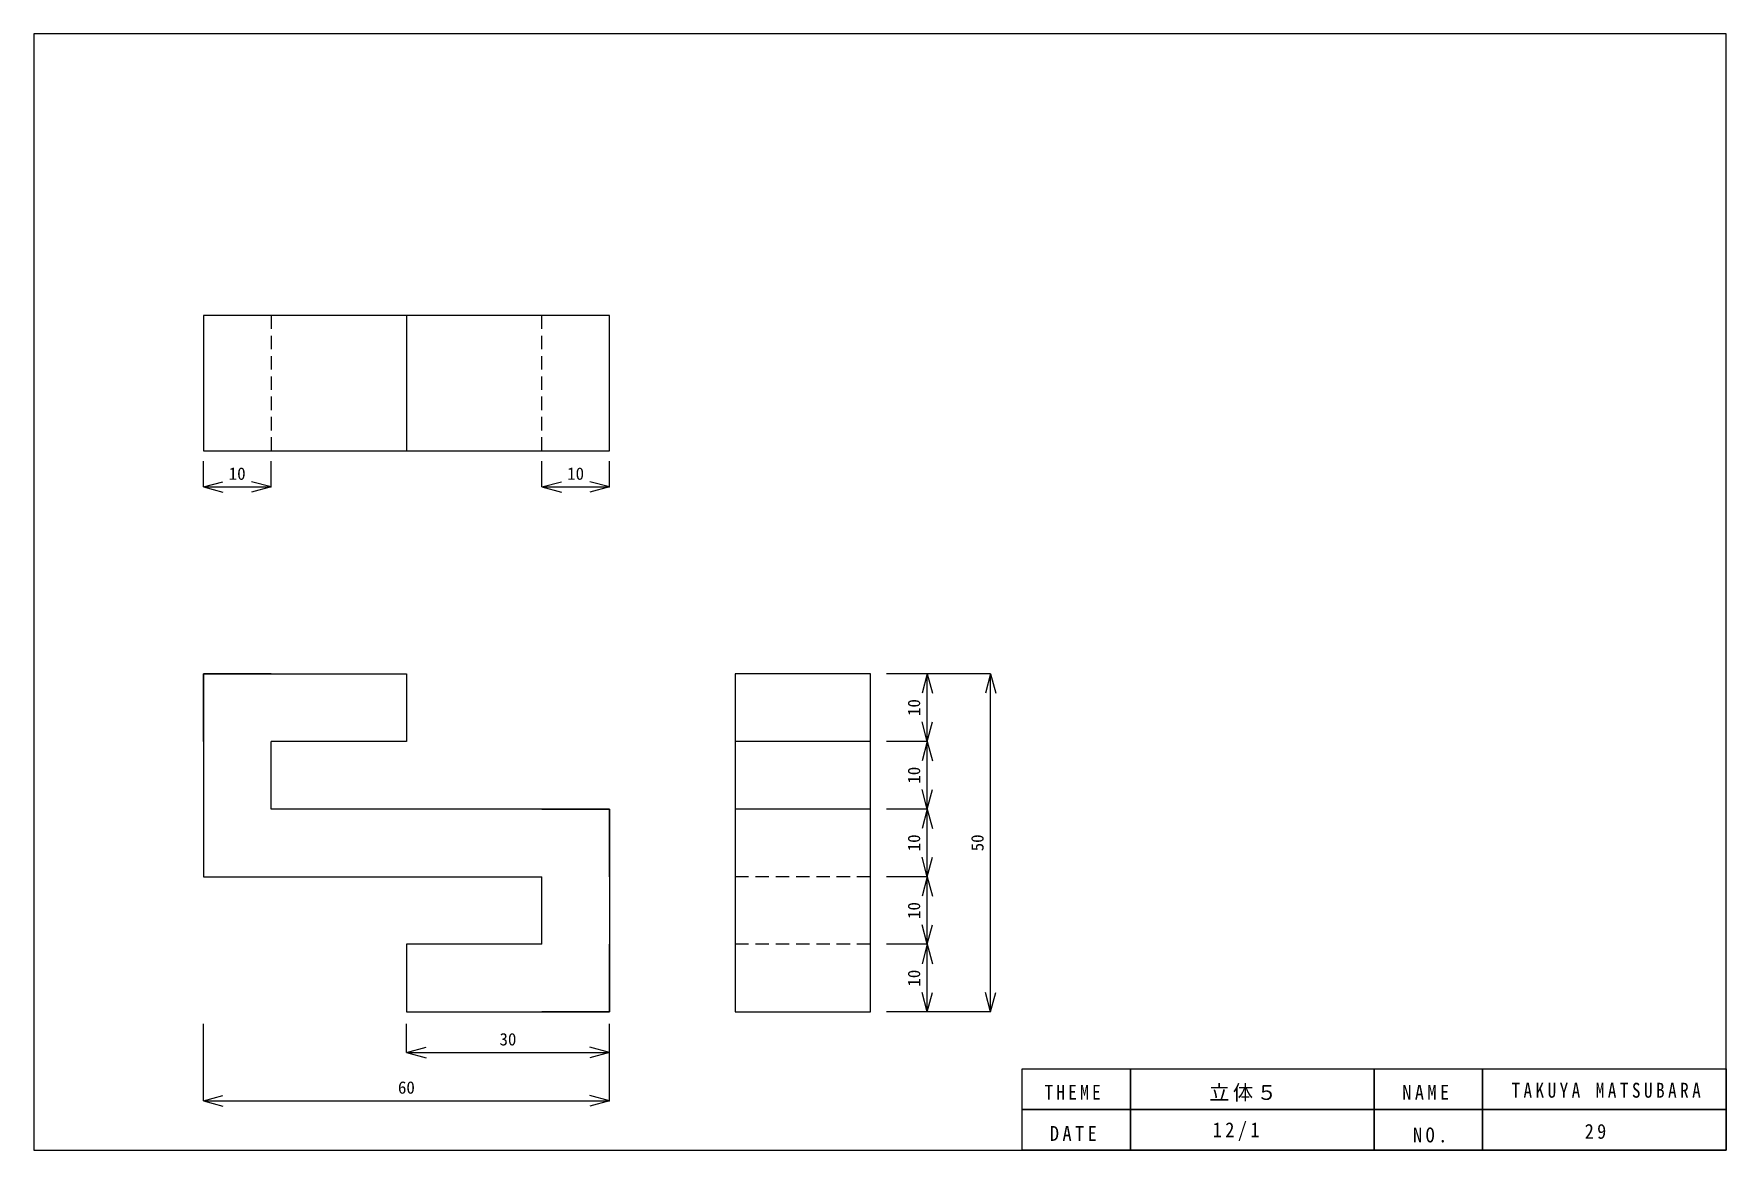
# Model space of a CAD drawing. Units: millimetres on the paper. Extents: x -1924 to 2076, y -2069 to 1931.
# Drawn here: x -129.8 to 120.2, y -77.7 to 87.3 of the extents above; entities that cross this region are included whole.
import ezdxf
from ezdxf.enums import TextEntityAlignment as Align

# ---------------------------------------------------------------- set-up
doc = ezdxf.new("R2010")
doc.units = ezdxf.units.MM
doc.linetypes.add('DASHED2', pattern=[3, 2, -1])
for name, color, linetype in [('0-0_外形線', 7, 'Continuous'), ('0-2_かくれ線', 1, 'DASHED2'), ('0-3_寸法線', 3, 'Continuous')]:
    doc.layers.add(name, color=color, linetype=linetype)
doc.styles.add('ＭＳ ゴシック', font='')
doc.styles.get('ＭＳ ゴシック').set_extended_font_data('MS Gothic')

msp = doc.modelspace()

# ---------------------------------------------------------------- texts
at = {"layer": '0-0_外形線', "char_height": 2.199, "attachment_point": 7, "style": 'ＭＳ ゴシック'}
for s, insert in [('\\T1.38;\\W0.85;THEME', (19.553, -70.286)), ('\\T1.17;立体５', (43.863, -70.551)), ('\\T1.38;\\W0.9;NAME', (72.4, -70.286)), ('\\T1.4;\\W0.85;TAKUYA\\~MATSUBARA', (88.519, -70.022)), ('\\T1.38;\\W0.9;DATE', (20.346, -76.364)), ('\\T1.38;\\W0.9;12/1', (44.391, -76.364)), ('\\T1.38;\\W0.9;NO.', (73.986, -76.628)), ('\\T1.36;\\W0.9;29', (99.352, -76.1))]:
    msp.add_mtext(s, dxfattribs=dict(at, insert=insert))
at = {"layer": '0-3_寸法線', "color": 4, "style": 'ＭＳ ゴシック'}
for s, p in [('10', (-100.967, 20.787)), ('10', (-50.967, 20.787)), ('30', (-60.967, -62.812)), ('60', (-75.967, -69.946))]:
    msp.add_text(s, height=1.833, dxfattribs=at).set_placement(p, align=Align.BOTTOM_LEFT)
for s, p in [('10', (1.729, -13.569)), ('10', (1.729, -23.569)), ('10', (1.729, -33.569)), ('50', (11.092, -33.569)), ('10', (1.729, -43.569)), ('10', (1.729, -53.569))]:
    msp.add_text(s, height=1.833, rotation=90, dxfattribs=at).set_placement(p, align=Align.BOTTOM_LEFT)

# ---------------------------------------------------------------- linework, layer by layer
at = {"layer": '0-0_外形線'}
for p, q in [((-74.717, 45.631), (-74.717, 25.631)), ((-104.717, -17.319), (-104.717, -7.319)), ((-74.717, -17.319), (-94.717, -17.319)), ((-6.159, -17.319), (-26.159, -17.319)), ((-104.717, -27.319), (-104.717, -37.319)), ((-44.717, -37.319), (-44.717, -27.319)), ((-6.159, -27.319), (-26.159, -27.319)), ((-104.717, -37.319), (-94.717, -37.319)), ((-104.717, -37.319), (-54.717, -37.319)), ((-54.717, -47.319), (-54.717, -37.319)), ((-74.717, -47.319), (-74.717, -57.319)), ((-54.717, -47.319), (-74.717, -47.319)), ((-44.717, -57.319), (-54.717, -57.319))]:
    msp.add_line(p, q, dxfattribs=at)
for points in [[(-129.756, -77.744), (120.244, -77.744), (120.244, 87.256), (-129.756, 87.256)], [(-104.717, 25.631), (-44.717, 25.631), (-44.717, 45.631), (-104.717, 45.631)], [(-26.159, -57.319), (-6.159, -57.319), (-6.159, -7.319), (-26.159, -7.319)], [(32.244, -71.744), (16.244, -71.744), (16.244, -65.744), (32.244, -65.744)], [(68.244, -71.744), (32.244, -71.744), (32.244, -65.744), (68.244, -65.744)], [(84.244, -71.744), (68.244, -71.744), (68.244, -65.744), (84.244, -65.744)], [(120.244, -71.744), (84.244, -71.744), (84.244, -65.744), (120.244, -65.744)], [(32.244, -77.744), (16.244, -77.744), (16.244, -71.744), (32.244, -71.744)], [(68.244, -77.744), (32.244, -77.744), (32.244, -71.744), (68.244, -71.744)], [(84.244, -77.744), (68.244, -77.744), (68.244, -71.744), (84.244, -71.744)], [(120.244, -77.744), (84.244, -77.744), (84.244, -71.744), (120.244, -71.744)]]:
    msp.add_lwpolyline(points, close=True, dxfattribs=at)
for points in [[(-94.717, -7.319), (-104.717, -7.319), (-104.717, -37.319)], [(-104.717, -7.319), (-74.717, -7.319), (-74.717, -17.319)], [(-44.717, -27.319), (-94.717, -27.319), (-94.717, -17.319)], [(-54.717, -27.319), (-44.717, -27.319), (-44.717, -57.319)], [(-74.717, -57.319), (-44.717, -57.319), (-44.717, -47.319)]]:
    msp.add_lwpolyline(points, dxfattribs=at)
msp.add_circle((75.571, -69.23), 2000, dxfattribs=at)
at = {"layer": '0-2_かくれ線'}
for p, q in [((-94.717, 45.631), (-94.717, 25.631)), ((-54.717, 25.631), (-54.717, 45.631)), ((-6.159, -37.319), (-26.159, -37.319)), ((-6.159, -47.319), (-26.159, -47.319))]:
    msp.add_line(p, q, dxfattribs=at)
at = {"layer": '0-3_寸法線'}
for p, q in [((-104.717, 20.287), (-104.717, 24.076)), ((-94.717, 20.287), (-94.717, 24.076)), ((-54.717, 20.287), (-54.717, 24.076)), ((-44.717, 20.287), (-44.717, 24.076)), ((-104.717, 20.287), (-101.819, 21.063)), ((-104.717, 20.287), (-94.717, 20.287)), ((-104.717, 20.287), (-101.819, 19.51)), ((-94.717, 20.287), (-97.615, 21.063)), ((-94.717, 20.287), (-97.615, 19.51)), ((-54.717, 20.287), (-51.819, 21.063)), ((-54.717, 20.287), (-44.717, 20.287)), ((-54.717, 20.287), (-51.819, 19.51)), ((-44.717, 20.287), (-47.615, 21.063)), ((-44.717, 20.287), (-47.615, 19.51)), ((2.229, -7.319), (-3.79, -7.319)), ((11.592, -7.319), (-3.79, -7.319)), ((2.229, -7.319), (1.453, -10.216)), ((2.229, -17.319), (2.229, -7.319)), ((2.229, -7.319), (3.006, -10.216)), ((11.592, -7.319), (10.816, -10.216)), ((11.592, -57.319), (11.592, -7.319)), ((11.592, -7.319), (12.369, -10.216)), ((2.229, -17.319), (1.453, -14.421)), ((2.229, -17.319), (3.006, -14.421)), ((2.229, -17.319), (-3.79, -17.319)), ((2.229, -17.319), (1.453, -20.216)), ((2.229, -27.319), (2.229, -17.319)), ((2.229, -17.319), (3.006, -20.216)), ((2.229, -27.319), (1.453, -24.421)), ((2.229, -27.319), (3.006, -24.421)), ((2.229, -27.319), (-3.79, -27.319)), ((2.229, -27.319), (1.453, -30.216)), ((2.229, -37.319), (2.229, -27.319)), ((2.229, -27.319), (3.006, -30.216)), ((2.229, -37.319), (1.453, -34.421)), ((2.229, -37.319), (3.006, -34.421)), ((2.229, -37.319), (-3.79, -37.319)), ((2.229, -37.319), (1.453, -40.216)), ((2.229, -47.319), (2.229, -37.319)), ((2.229, -37.319), (3.006, -40.216)), ((2.229, -47.319), (1.453, -44.421)), ((2.229, -47.319), (3.006, -44.421)), ((2.229, -47.319), (-3.79, -47.319)), ((2.229, -47.319), (1.453, -50.216)), ((2.229, -57.319), (2.229, -47.319)), ((2.229, -47.319), (3.006, -50.216)), ((2.229, -57.319), (1.453, -54.421)), ((2.229, -57.319), (3.006, -54.421)), ((11.592, -57.319), (10.816, -54.421)), ((11.592, -57.319), (12.369, -54.421)), ((2.229, -57.319), (-3.79, -57.319)), ((11.592, -57.319), (-3.79, -57.319)), ((-104.717, -70.446), (-104.717, -59.076)), ((-74.717, -63.312), (-74.717, -59.076)), ((-44.717, -63.312), (-44.717, -59.076)), ((-44.717, -70.446), (-44.717, -59.076)), ((-74.717, -63.312), (-71.819, -62.536)), ((-74.717, -63.312), (-44.717, -63.312)), ((-74.717, -63.312), (-71.819, -64.089)), ((-44.717, -63.312), (-47.615, -62.536)), ((-44.717, -63.312), (-47.615, -64.089)), ((-104.717, -70.446), (-101.819, -69.669)), ((-44.717, -70.446), (-47.615, -69.669)), ((-104.717, -70.446), (-44.717, -70.446)), ((-104.717, -70.446), (-101.819, -71.222)), ((-44.717, -70.446), (-47.615, -71.222))]:
    msp.add_line(p, q, dxfattribs=at)

msp.set_redraw_order([(e.dxf.handle, doc.entitydb.next_handle()) for e in msp.query("TEXT MTEXT ATTDEF DIMENSION ARC_DIMENSION")])  # texts and dimensions are drawn at this point

doc.saveas('drawing.dxf')
